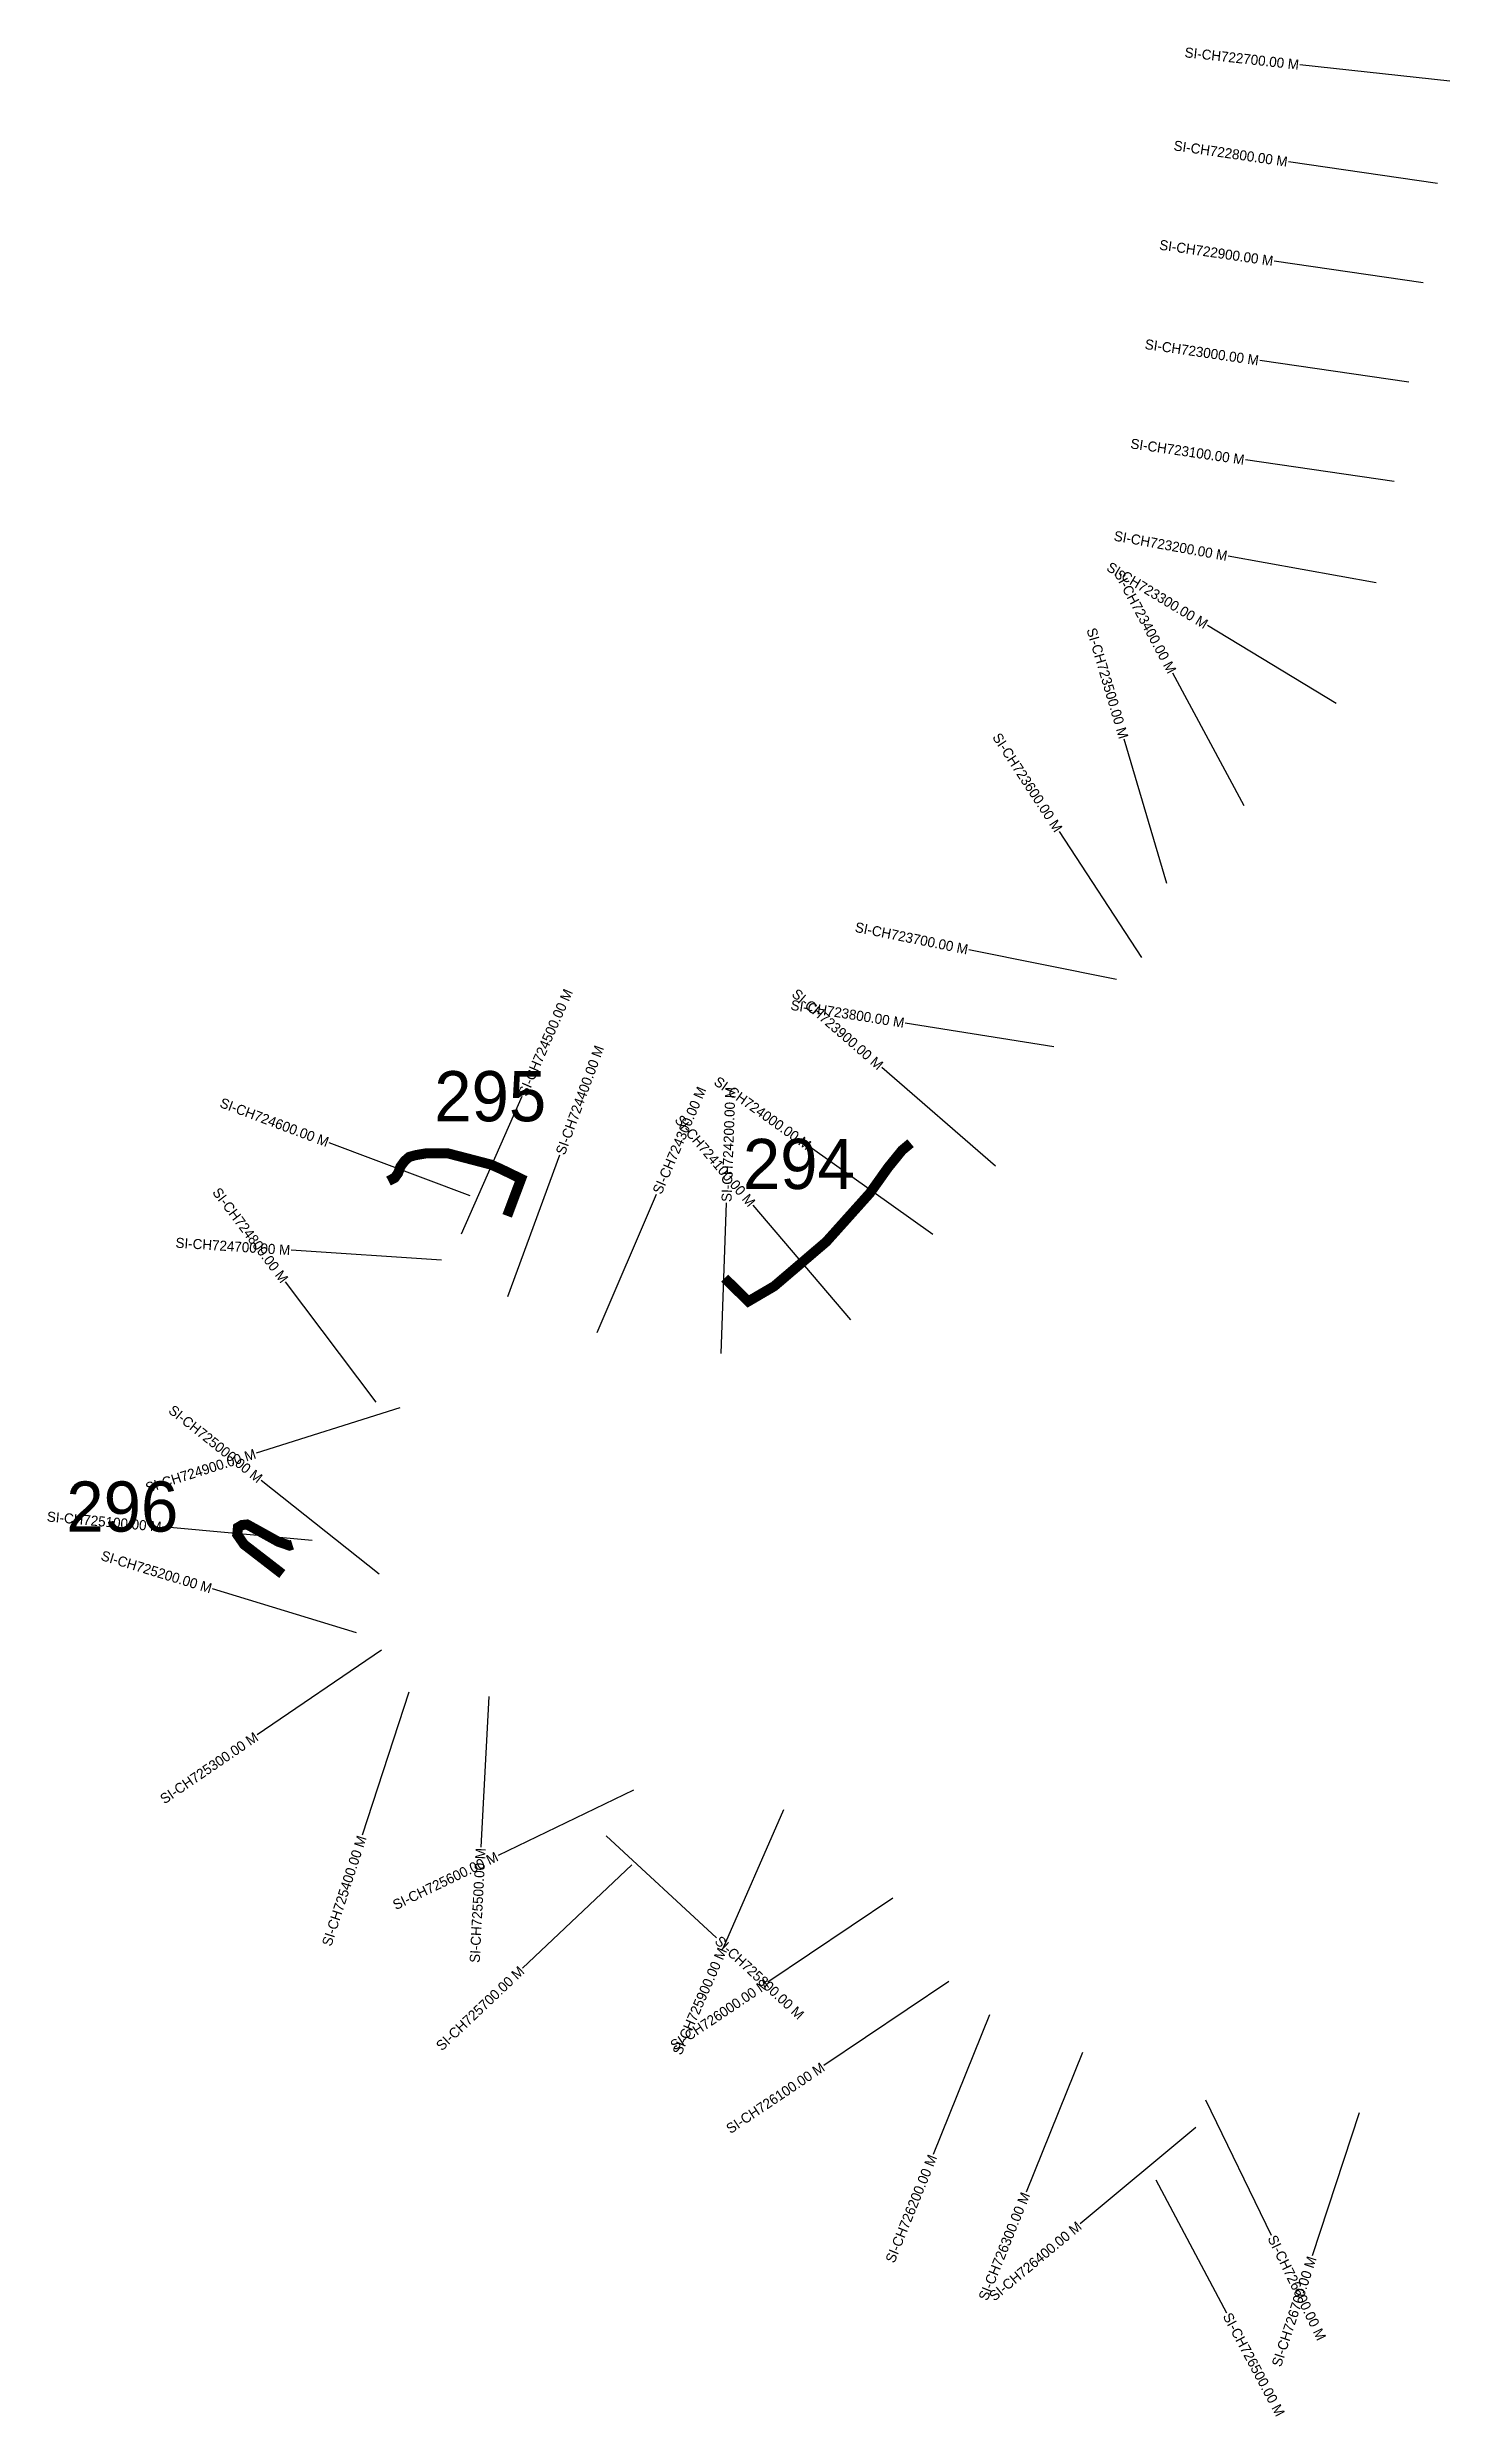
# Model space of a CAD drawing. Header units: metres. Extents: x 355512 to 359265, y 1740291 to 1742695.
# Drawn here: x 355512 to 356909, y 1740291 to 1742651 of the extents above; entities that cross this region are included whole.
import ezdxf
from ezdxf.enums import TextEntityAlignment as Align

# ---------------------------------------------------------------- set-up
doc = ezdxf.new("R2010")
doc.units = ezdxf.units.M
for name, color, linetype in [('ARTIFICIALLY PROTECTED', 4, 'Continuous'), ('CS', 134, 'Continuous'), ('CSMark', 6, 'Continuous')]:
    doc.layers.add(name, color=color, linetype=linetype)

msp = doc.modelspace()

# ---------------------------------------------------------------- texts
at = {"char_height": 50, "attachment_point": 1}
for s, insert in [('295', (355897.6, 1741631.5)), ('294', (356205.2, 1741564)), ('296', (355531, 1741222.7))]:
    msp.add_mtext_dynamic_manual_height_columns(s, width=84.374, gutter_width=1, heights=[74.2], dxfattribs=dict(at, insert=insert))
at = {"layer": 'CSMark'}
for s, rotation, p in [('SI-CH722700.00 M', 353.7515, (356759.3, 1742634.1)), ('SI-CH722800.00 M', 351.7575, (356747.9, 1742537.4)), ('SI-CH722900.00 M', 351.7575, (356733.6, 1742438.5)), ('SI-CH723000.00 M', 351.7575, (356719.2, 1742339.5)), ('SI-CH723100.00 M', 351.7575, (356704.9, 1742240.5)), ('SI-CH723200.00 M', 349.7697, (356687.8, 1742144.7)), ('SI-CH723300.00 M', 328.8692, (356667.2, 1742075.9)), ('SI-CH723400.00 M', 298.1912, (356633.2, 1742028.8)), ('SI-CH723500.00 M', 286.4801, (356584.8, 1741963)), ('SI-CH723600.00 M', 303.1635, (356520.1, 1741871.1)), ('SI-CH723700.00 M', 348.603, (356429.4, 1741752.6)), ('SI-CH723800.00 M', 350.9068, (356366, 1741679.5)), ('SI-CH723900.00 M', 319.061, (356342.8, 1741635.7)), ('SI-CH724000.00 M', 324.5322, (356271.5, 1741556.4)), ('SI-CH724600.00 M', 339.4416, (355791.9, 1741560.4)), ('SI-CH724100.00 M', 310.4475, (356214.6, 1741498.5)), ('SI-CH724800.00 M', 307.0599, (355748.9, 1741422.3)), ('SI-CH724700.00 M', 356.2093, (355754.1, 1741453.1)), ('SI-CH725000.00 M', 321.4581, (355724.5, 1741224.4)), ('SI-CH724900.00 M', 17.5844, (355719.4, 1741250.6)), ('SI-CH725100.00 M', 354.8067, (355625.7, 1741177.5)), ('SI-CH725200.00 M', 343.0271, (355675.6, 1741115.9)), ('SI-CH725300.00 M', 34.3049, (355720.5, 1740969.5)), ('SI-CH725400.00 M', 71.9737, (355825.6, 1740869.3)), ('SI-CH725600.00 M', 25.6911, (355960.3, 1740849.7)), ('SI-CH725500.00 M', 86.9696, (355943.9, 1740857.5)), ('SI-CH725900.00 M', 66.3796, (356185, 1740757.3)), ('SI-CH725700.00 M', 43.4083, (355984.9, 1740737.1)), ('SI-CH726000.00 M', 33.8806, (356229.4, 1740723.5)), ('SI-CH726100.00 M', 33.8806, (356285.1, 1740640.4)), ('SI-CH726200.00 M', 67.9685, (356394.4, 1740551.3)), ('SI-CH726300.00 M', 67.9685, (356487.1, 1740513.8)), ('SI-CH726400.00 M', 39.7312, (356540.6, 1740482.5)), ('SI-CH726700.00 M', 71.8468, (356772.3, 1740450.2))]:
    msp.add_text(s, height=10, rotation=rotation, dxfattribs=at).set_placement(p, align=Align.MIDDLE_RIGHT)
for s, rotation, p in [('SI-CH724500.00 M', 66.3279, (355985.5, 1741607.6)), ('SI-CH724400.00 M', 69.8906, (356023, 1741548.9)), ('SI-CH724300.00 M', 66.8123, (356119.4, 1741509.9)), ('SI-CH724200.00 M', 87.9891, (356188.8, 1741501.2)), ('SI-CH725800.00 M', 317.2464, (356179.7, 1740767.2)), ('SI-CH726600.00 M', 295.9496, (356732.2, 1740470.9)), ('SI-CH726500.00 M', 297.9995, (356687.5, 1740393.5))]:
    msp.add_text(s, height=10, rotation=rotation, dxfattribs=at).set_placement(p, align=Align.MIDDLE_LEFT)

# ---------------------------------------------------------------- linework, layer by layer
at = {"layer": 'ARTIFICIALLY PROTECTED', "const_width": 10, "flags": 128}
for points in [[(355970.3, 1741487.3), (355984.2, 1741524.2), (355963.5, 1741534.2), (355954, 1741538.4), (355911, 1741549.6), (355889.8, 1741549.6), (355879.1, 1741547.8), (355872.7, 1741546), (355868.1, 1741542), (355863.9, 1741536.2), (355861.5, 1741529.7), (355858.2, 1741525.2), (355852, 1741522)], [(356372.3, 1741559.7), (356363.8, 1741552.6), (356350, 1741535.6), (356331.7, 1741509.9), (356288.3, 1741461.5), (356236.4, 1741417.2), (356210.6, 1741402.1), (356187, 1741425.2)], [(355756.3, 1741159.7), (355753.4, 1741158.8), (355742.1, 1741162.7), (355720.1, 1741174.9), (355711.2, 1741179.8), (355706.1, 1741179.3), (355702, 1741176.9), (355701.3, 1741169.7), (355708.1, 1741159.9), (355729.9, 1741143.1), (355746.2, 1741130.5)]]:
    msp.add_lwpolyline(points, dxfattribs=at)
at = {"layer": 'CS'}
for p, q in [((356909.5, 1742617.7), (356760.3, 1742634)), ((356897.4, 1742515.8), (356748.9, 1742537.3)), ((356883, 1742416.8), (356734.6, 1742438.3)), ((356868.7, 1742317.9), (356720.2, 1742339.4)), ((356854.3, 1742218.9), (356705.9, 1742240.4)), ((356836.4, 1742117.9), (356688.8, 1742144.5)), ((356796.5, 1741997.8), (356668.1, 1742075.4)), ((356704.6, 1741895.7), (356633.7, 1742027.9)), ((356627.7, 1741818.3), (356585.1, 1741962.1)), ((356602.7, 1741744.7), (356520.6, 1741870.3)), ((356577.4, 1741722.7), (356430.3, 1741752.4)), ((356515.1, 1741655.6), (356367, 1741679.3)), ((356456.9, 1741536.7), (356343.6, 1741635)), ((355924.8, 1741469.3), (355985.1, 1741606.7)), ((355933.3, 1741507.4), (355792.8, 1741560.1)), ((356394.5, 1741468.8), (356272.3, 1741555.8)), ((355971, 1741407.1), (356022.6, 1741548)), ((356060, 1741371.1), (356119, 1741509)), ((356183.5, 1741350.3), (356188.7, 1741500.2)), ((356312.6, 1741383.6), (356215.3, 1741497.8)), ((355904.7, 1741443.1), (355755.1, 1741453)), ((355839.9, 1741301.8), (355749.5, 1741421.5)), ((355863.3, 1741296.2), (355720.3, 1741250.9)), ((355842.6, 1741130.3), (355725.3, 1741223.8)), ((355776.1, 1741163.8), (355626.7, 1741177.4)), ((355820.1, 1741071.8), (355676.6, 1741115.6)), ((355845.2, 1741054.6), (355721.3, 1740970.1)), ((355872.3, 1741012.9), (355825.9, 1740870.3)), ((355951.9, 1741008.3), (355943.9, 1740858.5)), ((356096.3, 1740915.2), (355961.2, 1740850.2)), ((356245.5, 1740895.7), (356185.4, 1740758.2)), ((356068.9, 1740869.7), (356179, 1740767.9)), ((356094.6, 1740840.9), (355985.6, 1740737.8)), ((356354.7, 1740807.6), (356230.2, 1740724)), ((356410.5, 1740724.6), (356285.9, 1740641)), ((356451, 1740691.3), (356394.8, 1740552.2)), ((356543.7, 1740653.8), (356487.5, 1740514.7)), ((356666.1, 1740606.7), (356731.7, 1740471.8)), ((356819.3, 1740593.7), (356772.6, 1740451.1)), ((356656.7, 1740579.1), (356541.4, 1740483.2)), ((356616.6, 1740526.8), (356687, 1740394.4))]:
    msp.add_line(p, q, dxfattribs=at)

msp.set_redraw_order([(e.dxf.handle, doc.entitydb.next_handle()) for e in msp.query("TEXT MTEXT ATTDEF DIMENSION ARC_DIMENSION")])  # texts and dimensions are drawn at this point

doc.saveas('drawing.dxf')
